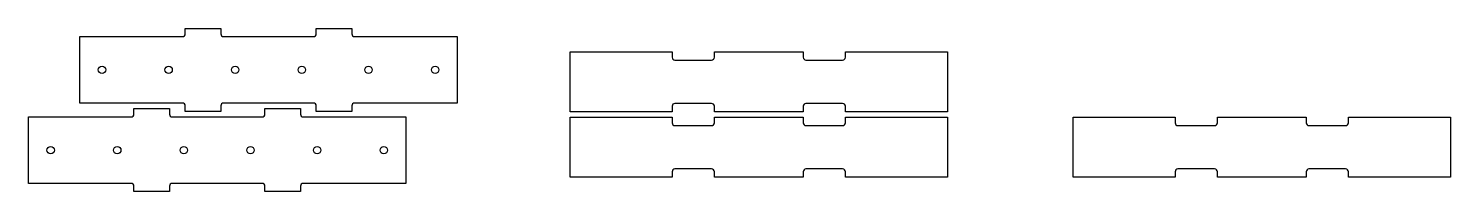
# Model space of a CAD drawing. Extents: x -420 to 2454, y -295 to 739.
# Drawn here: x 848.3 to 976.4, y -258.4 to -243.6 of the extents above; entities that cross this region are included whole.
import ezdxf

# ---------------------------------------------------------------- set-up
doc = ezdxf.new("R2010")
doc.units = 0
doc.layers.get('0').update_dxf_attribs({"linetype": 'CONTINUOUS'})
doc.layers.add('DRILLING', color=3, linetype='CONTINUOUS')

msp = doc.modelspace()

# ---------------------------------------------------------------- linework, layer by layer
for p, q in [((852.923, -244.384), (862.173, -244.384)), ((852.923, -250.384), (852.923, -244.384)), ((862.423, -244.134), (862.423, -243.634)), ((862.423, -243.634), (865.623, -243.634)), ((865.623, -243.634), (865.623, -244.134)), ((865.873, -244.384), (873.973, -244.384)), ((874.223, -244.134), (874.223, -243.634)), ((874.223, -243.634), (877.423, -243.634)), ((877.423, -243.634), (877.423, -244.134)), ((877.673, -244.384), (886.923, -244.384)), ((886.923, -244.384), (886.923, -250.384)), ((897.071, -251.168), (897.071, -245.748)), ((897.071, -245.748), (906.271, -245.748)), ((906.271, -245.748), (906.271, -246.248)), ((910.071, -246.248), (910.071, -245.748)), ((910.071, -245.748), (918.071, -245.748)), ((918.071, -245.748), (918.071, -246.248)), ((921.871, -246.248), (921.871, -245.748)), ((921.871, -245.748), (931.071, -245.748)), ((931.071, -245.748), (931.071, -251.168)), ((906.521, -246.498), (909.821, -246.498)), ((918.321, -246.498), (921.621, -246.498)), ((862.173, -250.384), (852.923, -250.384)), ((857.798, -251.384), (857.798, -250.884)), ((857.798, -250.884), (860.998, -250.884)), ((860.998, -250.884), (860.998, -251.384)), ((862.423, -251.134), (862.423, -250.634)), ((865.623, -250.634), (865.623, -251.134)), ((873.973, -250.384), (865.873, -250.384)), ((869.598, -251.384), (869.598, -250.884)), ((869.598, -250.884), (872.798, -250.884)), ((872.798, -250.884), (872.798, -251.384)), ((874.223, -251.134), (874.223, -250.634)), ((877.423, -250.634), (877.423, -251.134)), ((886.923, -250.384), (877.673, -250.384)), ((906.271, -250.668), (906.271, -251.168)), ((909.821, -250.418), (906.521, -250.418)), ((910.071, -251.168), (910.071, -250.668)), ((918.071, -250.668), (918.071, -251.168)), ((921.621, -250.418), (918.321, -250.418)), ((921.871, -251.168), (921.871, -250.668)), ((848.298, -251.634), (857.548, -251.634)), ((848.298, -257.634), (848.298, -251.634)), ((861.248, -251.634), (869.348, -251.634)), ((865.623, -251.134), (862.423, -251.134)), ((873.048, -251.634), (882.298, -251.634)), ((877.423, -251.134), (874.223, -251.134)), ((882.298, -251.634), (882.298, -257.634)), ((906.271, -251.168), (897.071, -251.168)), ((897.071, -257.088), (897.071, -251.668)), ((897.071, -251.668), (906.271, -251.668)), ((906.271, -251.668), (906.271, -252.168)), ((918.071, -251.168), (910.071, -251.168)), ((910.071, -252.168), (910.071, -251.668)), ((910.071, -251.668), (918.071, -251.668)), ((918.071, -251.668), (918.071, -252.168)), ((931.071, -251.168), (921.871, -251.168)), ((921.871, -252.168), (921.871, -251.668)), ((921.871, -251.668), (931.071, -251.668)), ((931.071, -251.668), (931.071, -257.088)), ((942.372, -257.088), (942.372, -251.668)), ((942.372, -251.668), (951.572, -251.668)), ((951.572, -251.668), (951.572, -252.168)), ((955.372, -252.168), (955.372, -251.668)), ((955.372, -251.668), (963.372, -251.668)), ((963.372, -251.668), (963.372, -252.168)), ((967.172, -252.168), (967.172, -251.668)), ((967.172, -251.668), (976.372, -251.668)), ((976.372, -251.668), (976.372, -257.088)), ((906.521, -252.418), (909.821, -252.418)), ((918.321, -252.418), (921.621, -252.418)), ((951.822, -252.418), (955.122, -252.418)), ((963.622, -252.418), (966.922, -252.418)), ((906.271, -257.088), (897.071, -257.088)), ((906.271, -256.588), (906.271, -257.088)), ((909.821, -256.338), (906.521, -256.338)), ((910.071, -257.088), (910.071, -256.588)), ((918.071, -257.088), (910.071, -257.088)), ((918.071, -256.588), (918.071, -257.088)), ((921.621, -256.338), (918.321, -256.338)), ((921.871, -257.088), (921.871, -256.588)), ((931.071, -257.088), (921.871, -257.088)), ((951.572, -257.088), (942.372, -257.088)), ((951.572, -256.588), (951.572, -257.088)), ((955.122, -256.338), (951.822, -256.338)), ((955.372, -257.088), (955.372, -256.588)), ((963.372, -257.088), (955.372, -257.088)), ((963.372, -256.588), (963.372, -257.088)), ((966.922, -256.338), (963.622, -256.338)), ((967.172, -257.088), (967.172, -256.588)), ((976.372, -257.088), (967.172, -257.088)), ((857.548, -257.634), (848.298, -257.634)), ((857.798, -258.384), (857.798, -257.884)), ((860.998, -258.384), (857.798, -258.384)), ((860.998, -257.884), (860.998, -258.384)), ((869.348, -257.634), (861.248, -257.634)), ((869.598, -258.384), (869.598, -257.884)), ((872.798, -258.384), (869.598, -258.384)), ((872.798, -257.884), (872.798, -258.384)), ((882.298, -257.634), (873.048, -257.634))]:
    msp.add_line(p, q)
for centre, start, end in [((862.173, -244.134), 270, 0), ((865.873, -244.134), 180, 270), ((873.973, -244.134), 270, 0), ((877.673, -244.134), 180, 270), ((906.521, -246.248), 180, 270), ((909.821, -246.248), 270, 0), ((918.321, -246.248), 180, 270), ((921.621, -246.248), 270, 0), ((862.173, -250.634), 0, 90), ((865.873, -250.634), 90, 180), ((873.973, -250.634), 0, 90), ((877.673, -250.634), 90, 180), ((906.521, -250.668), 90, 180), ((909.821, -250.668), 0, 90), ((918.321, -250.668), 90, 180), ((921.621, -250.668), 0, 90), ((857.548, -251.384), 270, 0), ((861.248, -251.384), 180, 270), ((869.348, -251.384), 270, 0), ((873.048, -251.384), 180, 270), ((906.521, -252.168), 180, 270), ((909.821, -252.168), 270, 0), ((918.321, -252.168), 180, 270), ((921.621, -252.168), 270, 0), ((951.822, -252.168), 180, 270), ((955.122, -252.168), 270, 0), ((963.622, -252.168), 180, 270), ((966.922, -252.168), 270, 0), ((906.521, -256.588), 90, 180), ((909.821, -256.588), 0, 90), ((918.321, -256.588), 90, 180), ((921.621, -256.588), 0, 90), ((951.822, -256.588), 90, 180), ((955.122, -256.588), 0, 90), ((963.622, -256.588), 90, 180), ((966.922, -256.588), 0, 90), ((857.548, -257.884), 0, 90), ((861.248, -257.884), 90, 180), ((869.348, -257.884), 0, 90), ((873.048, -257.884), 90, 180)]:
    msp.add_arc(centre, 0.25, start, end)
at = {"layer": 'DRILLING'}
for centre in [(854.923, -247.384), (860.923, -247.384), (866.923, -247.384), (872.923, -247.384), (878.923, -247.384), (884.923, -247.384), (850.298, -254.634), (856.298, -254.634), (862.298, -254.634), (868.298, -254.634), (874.298, -254.634), (880.298, -254.634)]:
    msp.add_circle(centre, 0.333, dxfattribs=at)

doc.saveas('drawing.dxf')
